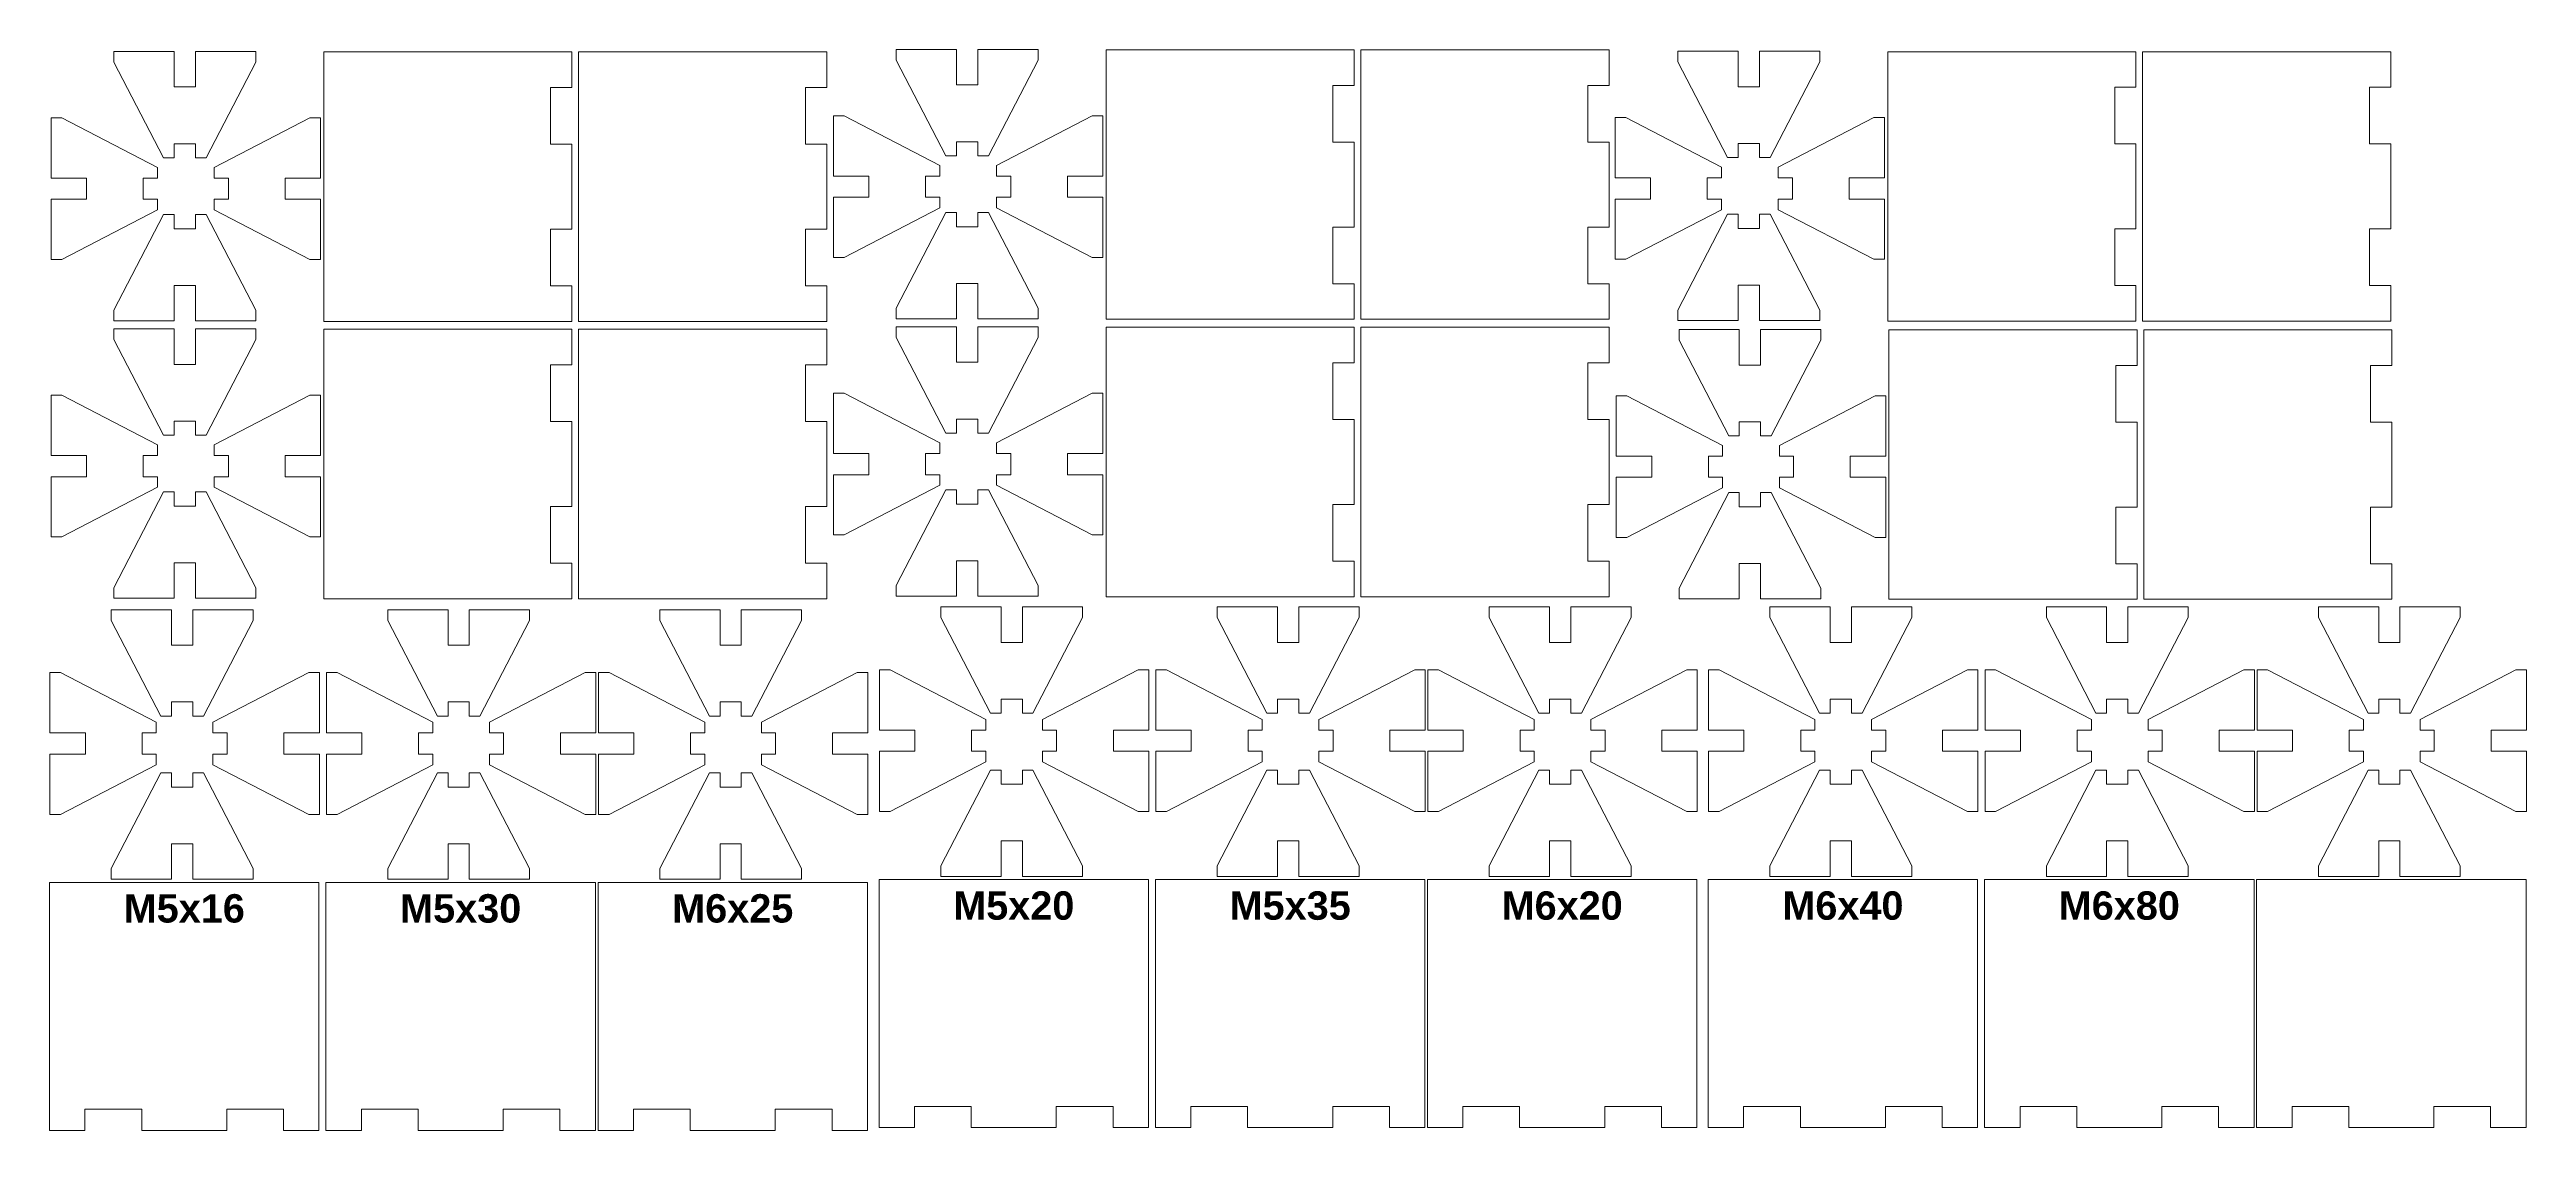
# Model space of a CAD drawing. Header units: millimetres. Extents: x 0 to 641, y 0 to 312.
# Drawn here: x 291.3 to 640.6, y 147.1 to 299.6 of the extents above; entities that cross this region are included whole.
import ezdxf

# ---------------------------------------------------------------- set-up
doc = ezdxf.new("R2010")
doc.units = ezdxf.units.MM
doc.layers.add('Symbols', color=2, linetype='Continuous', lineweight=100, true_color=0xffff00)
doc.layers.add('VISIBLE', color=7, linetype='Continuous', lineweight=5, true_color=0xffffff)
doc.styles.add('textstyle17', font='')
doc.styles.add('textstyle18', font='')
doc.styles.add('textstyle19', font='')
doc.styles.add('textstyle20', font='')
doc.styles.add('textstyle22', font='')
doc.styles.add('textstyle25', font='')
doc.styles.add('textstyle26', font='')
doc.styles.add('textstyle28', font='')
doc.styles.get('textstyle17').set_extended_font_data('Arial')
doc.styles.get('textstyle18').set_extended_font_data('Arial')
doc.styles.get('textstyle19').set_extended_font_data('Arial')
doc.styles.get('textstyle20').set_extended_font_data('Arial')
doc.styles.get('textstyle22').set_extended_font_data('Arial')
doc.styles.get('textstyle25').set_extended_font_data('Arial')
doc.styles.get('textstyle26').set_extended_font_data('Arial')
doc.styles.get('textstyle28').set_extended_font_data('Arial')

msp = doc.modelspace()

# ---------------------------------------------------------------- texts
at = {"layer": 'Symbols', "char_height": 1, "attachment_point": 2}
for s, insert, style in [('\\P\\fArial|b1|i0|c0|p0;\\H4;M5x16', (310.28, 182.08), 'textstyle17'), ('\\P\\fArial|b1|i0|c0|p0;\\H4;M5x30', (349.26, 182.08), 'textstyle18'), ('\\P\\fArial|b1|i0|c0|p0;\\H4;M6x25', (387.63, 182.08), 'textstyle19'), ('\\P\\fArial|b1|i0|c0|p0;\\H4;M5x20', (427.26, 182.48), 'textstyle20'), ('\\P\\fArial|b1|i0|c0|p0;\\H4;M5x35', (466.24, 182.48), 'textstyle22'), ('\\P\\fArial|b1|i0|c0|p0;\\H4;M6x20', (504.6, 182.48), 'textstyle25'), ('\\P\\fArial|b1|i0|c0|p0;\\H4;M6x40', (544.19, 182.48), 'textstyle26'), ('\\P\\fArial|b1|i0|c0|p0;\\H4;M6x80', (583.17, 182.48), 'textstyle28')]:
    msp.add_mtext(s, dxfattribs=dict(at, insert=insert, style=style))

# ---------------------------------------------------------------- linework, layer by layer
at = {"layer": 'VISIBLE'}
for p, q in [((308.86, 299.28), (300.36, 299.28)), ((308.86, 299.28), (300.36, 299.28)), ((300.36, 299.28), (300.36, 297.78)), ((300.36, 297.78), (307.36, 284.28)), ((308.86, 294.28), (308.86, 299.28)), ((320.36, 299.28), (311.86, 299.28)), ((320.36, 299.28), (311.86, 299.28)), ((311.86, 294.28), (311.86, 299.28)), ((320.36, 297.78), (313.36, 284.28)), ((320.36, 299.28), (320.36, 297.78)), ((329.95, 261.22), (329.95, 299.22)), ((364.95, 299.22), (329.95, 299.22)), ((364.95, 294.22), (364.95, 299.22)), ((365.89, 261.22), (365.89, 299.22)), ((400.89, 299.22), (365.89, 299.22)), ((400.89, 294.22), (400.89, 299.22)), ((419.19, 299.56), (410.69, 299.56)), ((419.19, 299.56), (410.69, 299.56)), ((410.69, 299.56), (410.69, 298.06)), ((410.69, 298.06), (417.69, 284.56)), ((419.19, 294.56), (419.19, 299.56)), ((430.69, 299.56), (422.19, 299.56)), ((430.69, 299.56), (422.19, 299.56)), ((422.19, 294.56), (422.19, 299.56)), ((430.69, 298.06), (423.69, 284.56)), ((430.69, 299.56), (430.69, 298.06)), ((440.28, 261.51), (440.28, 299.51)), ((475.28, 299.51), (440.28, 299.51)), ((475.28, 294.51), (475.28, 299.51)), ((476.22, 261.51), (476.22, 299.51)), ((511.22, 299.51), (476.22, 299.51)), ((511.22, 294.51), (511.22, 299.51)), ((529.43, 299.32), (520.93, 299.32)), ((529.43, 299.32), (520.93, 299.32)), ((520.93, 299.32), (520.93, 297.82)), ((520.93, 297.82), (527.93, 284.32)), ((529.43, 294.32), (529.43, 299.32)), ((540.93, 299.32), (532.43, 299.32)), ((540.93, 299.32), (532.43, 299.32)), ((532.43, 294.32), (532.43, 299.32)), ((540.93, 297.82), (533.93, 284.32)), ((540.93, 299.32), (540.93, 297.82)), ((550.52, 261.26), (550.52, 299.26)), ((585.52, 299.26), (550.52, 299.26)), ((585.52, 294.26), (585.52, 299.26)), ((586.46, 261.26), (586.46, 299.26)), ((621.46, 299.26), (586.46, 299.26)), ((621.46, 294.26), (621.46, 299.26)), ((310.36, 294.28), (308.86, 294.28)), ((310.36, 294.28), (311.86, 294.28)), ((364.95, 294.22), (361.95, 294.22)), ((361.95, 294.22), (361.95, 286.22)), ((400.89, 294.22), (397.89, 294.22)), ((397.89, 294.22), (397.89, 286.22)), ((420.69, 294.56), (419.19, 294.56)), ((420.69, 294.56), (422.19, 294.56)), ((475.28, 294.51), (472.28, 294.51)), ((472.28, 294.51), (472.28, 286.51)), ((511.22, 294.51), (508.22, 294.51)), ((508.22, 294.51), (508.22, 286.51)), ((530.93, 294.32), (529.43, 294.32)), ((530.93, 294.32), (532.43, 294.32)), ((585.52, 294.26), (582.52, 294.26)), ((582.52, 294.26), (582.52, 286.26)), ((621.46, 294.26), (618.46, 294.26)), ((618.46, 294.26), (618.46, 286.26)), ((291.5, 289.94), (291.5, 281.44)), ((291.5, 289.94), (291.5, 281.44)), ((291.5, 289.94), (293, 289.94)), ((293, 289.94), (306.5, 282.94)), ((328, 289.94), (314.5, 282.94)), ((329.5, 289.94), (328, 289.94)), ((329.5, 289.94), (329.5, 281.44)), ((401.83, 290.22), (401.83, 281.72)), ((401.83, 290.22), (401.83, 281.72)), ((401.83, 290.22), (403.33, 290.22)), ((403.33, 290.22), (416.83, 283.22)), ((438.33, 290.22), (424.83, 283.22)), ((439.83, 290.22), (438.33, 290.22)), ((439.83, 290.22), (439.83, 281.72)), ((512.07, 289.97), (512.07, 281.47)), ((512.07, 289.97), (512.07, 281.47)), ((512.07, 289.97), (513.57, 289.97)), ((513.57, 289.97), (527.07, 282.97)), ((548.57, 289.97), (535.07, 282.97)), ((550.07, 289.97), (548.57, 289.97)), ((550.07, 289.97), (550.07, 281.47)), ((419.19, 286.56), (419.19, 284.56)), ((420.69, 286.56), (419.19, 286.56)), ((420.69, 286.56), (422.19, 286.56)), ((422.19, 286.56), (422.19, 284.56)), ((472.28, 286.51), (475.28, 286.51)), ((475.28, 274.51), (475.28, 286.51)), ((508.22, 286.51), (511.22, 286.51)), ((511.22, 274.51), (511.22, 286.51)), ((308.86, 284.28), (307.36, 284.28)), ((308.86, 286.28), (308.86, 284.28)), ((310.36, 286.28), (308.86, 286.28)), ((310.36, 286.28), (311.86, 286.28)), ((311.86, 286.28), (311.86, 284.28)), ((311.86, 284.28), (313.36, 284.28)), ((361.95, 286.22), (364.95, 286.22)), ((364.95, 274.22), (364.95, 286.22)), ((397.89, 286.22), (400.89, 286.22)), ((400.89, 274.22), (400.89, 286.22)), ((416.83, 281.72), (416.83, 283.22)), ((419.19, 284.56), (417.69, 284.56)), ((422.19, 284.56), (423.69, 284.56)), ((424.83, 281.72), (424.83, 283.22)), ((527.07, 281.47), (527.07, 282.97)), ((529.43, 284.32), (527.93, 284.32)), ((529.43, 286.32), (529.43, 284.32)), ((530.93, 286.32), (529.43, 286.32)), ((530.93, 286.32), (532.43, 286.32)), ((532.43, 286.32), (532.43, 284.32)), ((532.43, 284.32), (533.93, 284.32)), ((535.07, 281.47), (535.07, 282.97)), ((582.52, 286.26), (585.52, 286.26)), ((585.52, 274.26), (585.52, 286.26)), ((618.46, 286.26), (621.46, 286.26)), ((621.46, 274.26), (621.46, 286.26)), ((296.5, 281.44), (291.5, 281.44)), ((296.5, 279.94), (296.5, 281.44)), ((296.5, 279.94), (296.5, 278.44)), ((304.5, 279.94), (304.5, 281.44)), ((304.5, 281.44), (306.5, 281.44)), ((304.5, 279.94), (304.5, 278.44)), ((306.5, 281.44), (306.5, 282.94)), ((314.5, 281.44), (314.5, 282.94)), ((316.5, 281.44), (314.5, 281.44)), ((316.5, 279.94), (316.5, 281.44)), ((316.5, 279.94), (316.5, 278.44)), ((324.5, 281.44), (329.5, 281.44)), ((324.5, 279.94), (324.5, 281.44)), ((324.5, 279.94), (324.5, 278.44)), ((406.83, 281.72), (401.83, 281.72)), ((406.83, 280.22), (406.83, 281.72)), ((406.83, 280.22), (406.83, 278.72)), ((414.83, 280.22), (414.83, 281.72)), ((414.83, 281.72), (416.83, 281.72)), ((414.83, 280.22), (414.83, 278.72)), ((426.83, 281.72), (424.83, 281.72)), ((426.83, 280.22), (426.83, 281.72)), ((426.83, 280.22), (426.83, 278.72)), ((434.83, 281.72), (439.83, 281.72)), ((434.83, 280.22), (434.83, 281.72)), ((434.83, 280.22), (434.83, 278.72)), ((517.07, 281.47), (512.07, 281.47)), ((517.07, 279.97), (517.07, 281.47)), ((517.07, 279.97), (517.07, 278.47)), ((525.07, 279.97), (525.07, 281.47)), ((525.07, 281.47), (527.07, 281.47)), ((525.07, 279.97), (525.07, 278.47)), ((537.07, 281.47), (535.07, 281.47)), ((537.07, 279.97), (537.07, 281.47)), ((537.07, 279.97), (537.07, 278.47)), ((545.07, 281.47), (550.07, 281.47)), ((545.07, 279.97), (545.07, 281.47)), ((545.07, 279.97), (545.07, 278.47)), ((291.5, 278.44), (291.5, 269.94)), ((296.5, 278.44), (291.5, 278.44)), ((291.5, 278.44), (291.5, 269.94)), ((293, 269.94), (306.5, 276.94)), ((300.36, 262.78), (307.36, 276.28)), ((304.5, 278.44), (306.5, 278.44)), ((306.5, 278.44), (306.5, 276.94)), ((308.86, 276.28), (307.36, 276.28)), ((308.86, 274.28), (308.86, 276.28)), ((311.86, 276.28), (313.36, 276.28)), ((311.86, 274.28), (311.86, 276.28)), ((320.36, 262.78), (313.36, 276.28)), ((314.5, 278.44), (314.5, 276.94)), ((316.5, 278.44), (314.5, 278.44)), ((328, 269.94), (314.5, 276.94)), ((324.5, 278.44), (329.5, 278.44)), ((329.5, 278.44), (329.5, 269.94)), ((401.83, 278.72), (401.83, 270.22)), ((406.83, 278.72), (401.83, 278.72)), ((401.83, 278.72), (401.83, 270.22)), ((403.33, 270.22), (416.83, 277.22)), ((410.69, 263.06), (417.69, 276.56)), ((414.83, 278.72), (416.83, 278.72)), ((416.83, 278.72), (416.83, 277.22)), ((419.19, 276.56), (417.69, 276.56)), ((419.19, 274.56), (419.19, 276.56)), ((422.19, 276.56), (423.69, 276.56)), ((422.19, 274.56), (422.19, 276.56)), ((430.69, 263.06), (423.69, 276.56)), ((424.83, 278.72), (424.83, 277.22)), ((426.83, 278.72), (424.83, 278.72)), ((438.33, 270.22), (424.83, 277.22)), ((434.83, 278.72), (439.83, 278.72)), ((439.83, 278.72), (439.83, 270.22)), ((512.07, 278.47), (512.07, 269.97)), ((517.07, 278.47), (512.07, 278.47)), ((512.07, 278.47), (512.07, 269.97)), ((513.57, 269.97), (527.07, 276.97)), ((520.93, 262.82), (527.93, 276.32)), ((525.07, 278.47), (527.07, 278.47)), ((527.07, 278.47), (527.07, 276.97)), ((529.43, 276.32), (527.93, 276.32)), ((529.43, 274.32), (529.43, 276.32)), ((532.43, 276.32), (533.93, 276.32)), ((532.43, 274.32), (532.43, 276.32)), ((540.93, 262.82), (533.93, 276.32)), ((535.07, 278.47), (535.07, 276.97)), ((537.07, 278.47), (535.07, 278.47)), ((548.57, 269.97), (535.07, 276.97)), ((545.07, 278.47), (550.07, 278.47)), ((550.07, 278.47), (550.07, 269.97)), ((310.36, 274.28), (308.86, 274.28)), ((310.36, 274.28), (311.86, 274.28)), ((364.95, 274.22), (361.95, 274.22)), ((361.95, 274.22), (361.95, 266.22)), ((400.89, 274.22), (397.89, 274.22)), ((397.89, 274.22), (397.89, 266.22)), ((420.69, 274.56), (419.19, 274.56)), ((420.69, 274.56), (422.19, 274.56)), ((475.28, 274.51), (472.28, 274.51)), ((472.28, 274.51), (472.28, 266.51)), ((511.22, 274.51), (508.22, 274.51)), ((508.22, 274.51), (508.22, 266.51)), ((530.93, 274.32), (529.43, 274.32)), ((530.93, 274.32), (532.43, 274.32)), ((585.52, 274.26), (582.52, 274.26)), ((582.52, 274.26), (582.52, 266.26)), ((621.46, 274.26), (618.46, 274.26)), ((618.46, 274.26), (618.46, 266.26)), ((291.5, 269.94), (293, 269.94)), ((329.5, 269.94), (328, 269.94)), ((401.83, 270.22), (403.33, 270.22)), ((439.83, 270.22), (438.33, 270.22)), ((512.07, 269.97), (513.57, 269.97)), ((550.07, 269.97), (548.57, 269.97)), ((310.36, 266.28), (308.86, 266.28)), ((308.86, 266.28), (308.86, 261.28)), ((310.36, 266.28), (311.86, 266.28)), ((311.86, 266.28), (311.86, 261.28)), ((361.95, 266.22), (364.95, 266.22)), ((364.95, 261.22), (364.95, 266.22)), ((397.89, 266.22), (400.89, 266.22)), ((400.89, 261.22), (400.89, 266.22)), ((420.69, 266.56), (419.19, 266.56)), ((419.19, 266.56), (419.19, 261.56)), ((420.69, 266.56), (422.19, 266.56)), ((422.19, 266.56), (422.19, 261.56)), ((472.28, 266.51), (475.28, 266.51)), ((475.28, 261.51), (475.28, 266.51)), ((508.22, 266.51), (511.22, 266.51)), ((511.22, 261.51), (511.22, 266.51)), ((530.93, 266.32), (529.43, 266.32)), ((529.43, 266.32), (529.43, 261.32)), ((530.93, 266.32), (532.43, 266.32)), ((532.43, 266.32), (532.43, 261.32)), ((582.52, 266.26), (585.52, 266.26)), ((585.52, 261.26), (585.52, 266.26)), ((618.46, 266.26), (621.46, 266.26)), ((621.46, 261.26), (621.46, 266.26)), ((300.36, 261.28), (300.36, 262.78)), ((320.36, 261.28), (320.36, 262.78)), ((410.69, 261.56), (410.69, 263.06)), ((430.69, 261.56), (430.69, 263.06)), ((520.93, 261.32), (520.93, 262.82)), ((540.93, 261.32), (540.93, 262.82)), ((308.86, 261.28), (300.36, 261.28)), ((308.86, 260.15), (300.36, 260.15)), ((308.86, 260.15), (300.36, 260.15)), ((300.36, 260.15), (300.36, 258.65)), ((300.36, 258.65), (307.36, 245.15)), ((308.86, 255.15), (308.86, 260.15)), ((320.36, 261.28), (311.86, 261.28)), ((320.36, 260.15), (311.86, 260.15)), ((320.36, 260.15), (311.86, 260.15)), ((311.86, 255.15), (311.86, 260.15)), ((320.36, 258.65), (313.36, 245.15)), ((320.36, 260.15), (320.36, 258.65)), ((364.95, 261.22), (329.95, 261.22)), ((329.95, 222.1), (329.95, 260.1)), ((364.95, 260.1), (329.95, 260.1)), ((364.95, 255.1), (364.95, 260.1)), ((400.89, 261.22), (365.89, 261.22)), ((365.89, 222.1), (365.89, 260.1)), ((400.89, 260.1), (365.89, 260.1)), ((400.89, 255.1), (400.89, 260.1)), ((419.19, 261.56), (410.69, 261.56)), ((419.19, 260.44), (410.69, 260.44)), ((419.19, 260.44), (410.69, 260.44)), ((410.69, 260.44), (410.69, 258.94)), ((410.69, 258.94), (417.69, 245.44)), ((419.19, 255.44), (419.19, 260.44)), ((430.69, 261.56), (422.19, 261.56)), ((430.69, 260.44), (422.19, 260.44)), ((430.69, 260.44), (422.19, 260.44)), ((422.19, 255.44), (422.19, 260.44)), ((430.69, 258.94), (423.69, 245.44)), ((430.69, 260.44), (430.69, 258.94)), ((475.28, 261.51), (440.28, 261.51)), ((440.28, 222.38), (440.28, 260.38)), ((475.28, 260.38), (440.28, 260.38)), ((475.28, 255.38), (475.28, 260.38)), ((511.22, 261.51), (476.22, 261.51)), ((476.22, 222.38), (476.22, 260.38)), ((511.22, 260.38), (476.22, 260.38)), ((511.22, 255.38), (511.22, 260.38)), ((529.43, 261.32), (520.93, 261.32)), ((529.58, 260.06), (521.08, 260.06)), ((529.58, 260.06), (521.08, 260.06)), ((521.08, 260.06), (521.08, 258.56)), ((521.08, 258.56), (528.08, 245.06)), ((529.58, 255.06), (529.58, 260.06)), ((540.93, 261.32), (532.43, 261.32)), ((541.08, 260.06), (532.58, 260.06)), ((541.08, 260.06), (532.58, 260.06)), ((532.58, 255.06), (532.58, 260.06)), ((541.08, 258.56), (534.08, 245.06)), ((541.08, 260.06), (541.08, 258.56)), ((585.52, 261.26), (550.52, 261.26)), ((550.67, 222.01), (550.67, 260.01)), ((585.67, 260.01), (550.67, 260.01)), ((585.67, 255.01), (585.67, 260.01)), ((621.46, 261.26), (586.46, 261.26)), ((586.61, 222.01), (586.61, 260.01)), ((621.61, 260.01), (586.61, 260.01)), ((621.61, 255.01), (621.61, 260.01)), ((310.36, 255.15), (308.86, 255.15)), ((310.36, 255.15), (311.86, 255.15)), ((364.95, 255.1), (361.95, 255.1)), ((361.95, 255.1), (361.95, 247.1)), ((400.89, 255.1), (397.89, 255.1)), ((397.89, 255.1), (397.89, 247.1)), ((420.69, 255.44), (419.19, 255.44)), ((420.69, 255.44), (422.19, 255.44)), ((475.28, 255.38), (472.28, 255.38)), ((472.28, 255.38), (472.28, 247.38)), ((511.22, 255.38), (508.22, 255.38)), ((508.22, 255.38), (508.22, 247.38)), ((531.08, 255.06), (529.58, 255.06)), ((531.08, 255.06), (532.58, 255.06)), ((585.67, 255.01), (582.67, 255.01)), ((582.67, 255.01), (582.67, 247.01)), ((621.61, 255.01), (618.61, 255.01)), ((618.61, 255.01), (618.61, 247.01)), ((291.5, 250.81), (291.5, 242.31)), ((291.5, 250.81), (291.5, 242.31)), ((291.5, 250.81), (293, 250.81)), ((293, 250.81), (306.5, 243.81)), ((328, 250.81), (314.5, 243.81)), ((329.5, 250.81), (328, 250.81)), ((329.5, 250.81), (329.5, 242.31)), ((401.83, 251.09), (401.83, 242.59)), ((401.83, 251.09), (401.83, 242.59)), ((401.83, 251.09), (403.33, 251.09)), ((403.33, 251.09), (416.83, 244.09)), ((438.33, 251.09), (424.83, 244.09)), ((439.83, 251.09), (438.33, 251.09)), ((439.83, 251.09), (439.83, 242.59)), ((512.23, 250.72), (512.23, 242.22)), ((512.23, 250.72), (512.23, 242.22)), ((512.23, 250.72), (513.73, 250.72)), ((513.73, 250.72), (527.23, 243.72)), ((548.73, 250.72), (535.23, 243.72)), ((550.23, 250.72), (548.73, 250.72)), ((550.23, 250.72), (550.23, 242.22)), ((308.86, 245.15), (307.36, 245.15)), ((308.86, 247.15), (308.86, 245.15)), ((310.36, 247.15), (308.86, 247.15)), ((310.36, 247.15), (311.86, 247.15)), ((311.86, 247.15), (311.86, 245.15)), ((311.86, 245.15), (313.36, 245.15)), ((361.95, 247.1), (364.95, 247.1)), ((364.95, 235.1), (364.95, 247.1)), ((397.89, 247.1), (400.89, 247.1)), ((400.89, 235.1), (400.89, 247.1)), ((419.19, 245.44), (417.69, 245.44)), ((419.19, 247.44), (419.19, 245.44)), ((420.69, 247.44), (419.19, 247.44)), ((420.69, 247.44), (422.19, 247.44)), ((422.19, 247.44), (422.19, 245.44)), ((422.19, 245.44), (423.69, 245.44)), ((472.28, 247.38), (475.28, 247.38)), ((475.28, 235.38), (475.28, 247.38)), ((508.22, 247.38), (511.22, 247.38)), ((511.22, 235.38), (511.22, 247.38)), ((529.58, 245.06), (528.08, 245.06)), ((529.58, 247.06), (529.58, 245.06)), ((531.08, 247.06), (529.58, 247.06)), ((531.08, 247.06), (532.58, 247.06)), ((532.58, 247.06), (532.58, 245.06)), ((532.58, 245.06), (534.08, 245.06)), ((582.67, 247.01), (585.67, 247.01)), ((585.67, 235.01), (585.67, 247.01)), ((618.61, 247.01), (621.61, 247.01)), ((621.61, 235.01), (621.61, 247.01)), ((296.5, 242.31), (291.5, 242.31)), ((296.5, 240.81), (296.5, 242.31)), ((304.5, 240.81), (304.5, 242.31)), ((304.5, 242.31), (306.5, 242.31)), ((306.5, 242.31), (306.5, 243.81)), ((314.5, 242.31), (314.5, 243.81)), ((316.5, 242.31), (314.5, 242.31)), ((316.5, 240.81), (316.5, 242.31)), ((324.5, 242.31), (329.5, 242.31)), ((324.5, 240.81), (324.5, 242.31)), ((406.83, 242.59), (401.83, 242.59)), ((406.83, 241.09), (406.83, 242.59)), ((406.83, 241.09), (406.83, 239.59)), ((414.83, 241.09), (414.83, 242.59)), ((414.83, 242.59), (416.83, 242.59)), ((414.83, 241.09), (414.83, 239.59)), ((416.83, 242.59), (416.83, 244.09)), ((424.83, 242.59), (424.83, 244.09)), ((426.83, 242.59), (424.83, 242.59)), ((426.83, 241.09), (426.83, 242.59)), ((426.83, 241.09), (426.83, 239.59)), ((434.83, 242.59), (439.83, 242.59)), ((434.83, 241.09), (434.83, 242.59)), ((434.83, 241.09), (434.83, 239.59)), ((517.23, 242.22), (512.23, 242.22)), ((517.23, 240.72), (517.23, 242.22)), ((525.23, 240.72), (525.23, 242.22)), ((525.23, 242.22), (527.23, 242.22)), ((527.23, 242.22), (527.23, 243.72)), ((535.23, 242.22), (535.23, 243.72)), ((537.23, 242.22), (535.23, 242.22)), ((537.23, 240.72), (537.23, 242.22)), ((545.23, 242.22), (550.23, 242.22)), ((545.23, 240.72), (545.23, 242.22)), ((291.5, 239.31), (291.5, 230.81)), ((296.5, 239.31), (291.5, 239.31)), ((291.5, 239.31), (291.5, 230.81)), ((293, 230.81), (306.5, 237.81)), ((296.5, 240.81), (296.5, 239.31)), ((304.5, 240.81), (304.5, 239.31)), ((304.5, 239.31), (306.5, 239.31)), ((306.5, 239.31), (306.5, 237.81)), ((314.5, 239.31), (314.5, 237.81)), ((316.5, 239.31), (314.5, 239.31)), ((328, 230.81), (314.5, 237.81)), ((316.5, 240.81), (316.5, 239.31)), ((324.5, 240.81), (324.5, 239.31)), ((324.5, 239.31), (329.5, 239.31)), ((329.5, 239.31), (329.5, 230.81)), ((401.83, 239.59), (401.83, 231.09)), ((406.83, 239.59), (401.83, 239.59)), ((401.83, 239.59), (401.83, 231.09)), ((403.33, 231.09), (416.83, 238.09)), ((414.83, 239.59), (416.83, 239.59)), ((416.83, 239.59), (416.83, 238.09)), ((424.83, 239.59), (424.83, 238.09)), ((426.83, 239.59), (424.83, 239.59)), ((438.33, 231.09), (424.83, 238.09)), ((434.83, 239.59), (439.83, 239.59)), ((439.83, 239.59), (439.83, 231.09)), ((512.23, 239.22), (512.23, 230.72)), ((517.23, 239.22), (512.23, 239.22)), ((512.23, 239.22), (512.23, 230.72)), ((513.73, 230.72), (527.23, 237.72)), ((517.23, 240.72), (517.23, 239.22)), ((525.23, 240.72), (525.23, 239.22)), ((525.23, 239.22), (527.23, 239.22)), ((527.23, 239.22), (527.23, 237.72)), ((535.23, 239.22), (535.23, 237.72)), ((537.23, 239.22), (535.23, 239.22)), ((548.73, 230.72), (535.23, 237.72)), ((537.23, 240.72), (537.23, 239.22)), ((545.23, 240.72), (545.23, 239.22)), ((545.23, 239.22), (550.23, 239.22)), ((550.23, 239.22), (550.23, 230.72)), ((300.36, 223.65), (307.36, 237.15)), ((308.86, 237.15), (307.36, 237.15)), ((308.86, 235.15), (308.86, 237.15)), ((310.36, 235.15), (308.86, 235.15)), ((310.36, 235.15), (311.86, 235.15)), ((311.86, 237.15), (313.36, 237.15)), ((311.86, 235.15), (311.86, 237.15)), ((320.36, 223.65), (313.36, 237.15)), ((364.95, 235.1), (361.95, 235.1)), ((361.95, 235.1), (361.95, 227.1)), ((400.89, 235.1), (397.89, 235.1)), ((397.89, 235.1), (397.89, 227.1)), ((410.69, 223.94), (417.69, 237.44)), ((419.19, 237.44), (417.69, 237.44)), ((419.19, 235.44), (419.19, 237.44)), ((420.69, 235.44), (419.19, 235.44)), ((420.69, 235.44), (422.19, 235.44)), ((422.19, 237.44), (423.69, 237.44)), ((422.19, 235.44), (422.19, 237.44)), ((430.69, 223.94), (423.69, 237.44)), ((475.28, 235.38), (472.28, 235.38)), ((472.28, 235.38), (472.28, 227.38)), ((511.22, 235.38), (508.22, 235.38)), ((508.22, 235.38), (508.22, 227.38)), ((521.08, 223.56), (528.08, 237.06)), ((529.58, 237.06), (528.08, 237.06)), ((529.58, 235.06), (529.58, 237.06)), ((531.08, 235.06), (529.58, 235.06)), ((531.08, 235.06), (532.58, 235.06)), ((532.58, 237.06), (534.08, 237.06)), ((532.58, 235.06), (532.58, 237.06)), ((541.08, 223.56), (534.08, 237.06)), ((585.67, 235.01), (582.67, 235.01)), ((582.67, 235.01), (582.67, 227.01)), ((621.61, 235.01), (618.61, 235.01)), ((618.61, 235.01), (618.61, 227.01)), ((291.5, 230.81), (293, 230.81)), ((329.5, 230.81), (328, 230.81)), ((401.83, 231.09), (403.33, 231.09)), ((439.83, 231.09), (438.33, 231.09)), ((512.23, 230.72), (513.73, 230.72)), ((550.23, 230.72), (548.73, 230.72)), ((310.36, 227.15), (308.86, 227.15)), ((308.86, 227.15), (308.86, 222.15)), ((310.36, 227.15), (311.86, 227.15)), ((311.86, 227.15), (311.86, 222.15)), ((361.95, 227.1), (364.95, 227.1)), ((364.95, 222.1), (364.95, 227.1)), ((397.89, 227.1), (400.89, 227.1)), ((400.89, 222.1), (400.89, 227.1)), ((420.69, 227.44), (419.19, 227.44)), ((419.19, 227.44), (419.19, 222.44)), ((420.69, 227.44), (422.19, 227.44)), ((422.19, 227.44), (422.19, 222.44)), ((472.28, 227.38), (475.28, 227.38)), ((475.28, 222.38), (475.28, 227.38)), ((508.22, 227.38), (511.22, 227.38)), ((511.22, 222.38), (511.22, 227.38)), ((531.08, 227.06), (529.58, 227.06)), ((529.58, 227.06), (529.58, 222.06)), ((531.08, 227.06), (532.58, 227.06)), ((532.58, 227.06), (532.58, 222.06)), ((300.36, 222.15), (300.36, 223.65)), ((320.36, 222.15), (320.36, 223.65)), ((410.69, 222.44), (410.69, 223.94)), ((430.69, 222.44), (430.69, 223.94)), ((521.08, 222.06), (521.08, 223.56)), ((541.08, 222.06), (541.08, 223.56)), ((582.67, 227.01), (585.67, 227.01)), ((585.67, 222.01), (585.67, 227.01)), ((618.61, 227.01), (621.61, 227.01)), ((621.61, 222.01), (621.61, 227.01)), ((308.49, 220.53), (299.99, 220.53)), ((308.49, 220.53), (299.99, 220.53)), ((299.99, 220.53), (299.99, 219.03)), ((308.86, 222.15), (300.36, 222.15)), ((308.49, 215.53), (308.49, 220.53)), ((319.99, 220.53), (311.49, 220.53)), ((319.99, 220.53), (311.49, 220.53)), ((311.49, 215.53), (311.49, 220.53)), ((320.36, 222.15), (311.86, 222.15)), ((319.99, 220.53), (319.99, 219.03)), ((364.95, 222.1), (329.95, 222.1)), ((347.48, 220.53), (338.98, 220.53)), ((347.48, 220.53), (338.98, 220.53)), ((338.98, 220.53), (338.98, 219.03)), ((347.48, 215.53), (347.48, 220.53)), ((358.98, 220.53), (350.48, 220.53)), ((358.98, 220.53), (350.48, 220.53)), ((350.48, 215.53), (350.48, 220.53)), ((358.98, 220.53), (358.98, 219.03)), ((400.89, 222.1), (365.89, 222.1)), ((385.84, 220.53), (377.34, 220.53)), ((385.84, 220.53), (377.34, 220.53)), ((377.34, 220.53), (377.34, 219.03)), ((385.84, 215.53), (385.84, 220.53)), ((397.34, 220.53), (388.84, 220.53)), ((397.34, 220.53), (388.84, 220.53)), ((388.84, 215.53), (388.84, 220.53)), ((397.34, 220.53), (397.34, 219.03)), ((419.19, 222.44), (410.69, 222.44)), ((425.47, 220.93), (416.97, 220.93)), ((425.47, 220.93), (416.97, 220.93)), ((416.97, 220.93), (416.97, 219.43)), ((430.69, 222.44), (422.19, 222.44)), ((425.47, 215.93), (425.47, 220.93)), ((436.97, 220.93), (428.47, 220.93)), ((436.97, 220.93), (428.47, 220.93)), ((428.47, 215.93), (428.47, 220.93)), ((436.97, 220.93), (436.97, 219.43)), ((475.28, 222.38), (440.28, 222.38)), ((464.45, 220.93), (455.95, 220.93)), ((464.45, 220.93), (455.95, 220.93)), ((455.95, 220.93), (455.95, 219.43)), ((464.45, 215.93), (464.45, 220.93)), ((475.95, 220.93), (467.45, 220.93)), ((475.95, 220.93), (467.45, 220.93)), ((467.45, 215.93), (467.45, 220.93)), ((475.95, 220.93), (475.95, 219.43)), ((511.22, 222.38), (476.22, 222.38)), ((502.82, 220.93), (494.32, 220.93)), ((502.82, 220.93), (494.32, 220.93)), ((494.32, 220.93), (494.32, 219.43)), ((502.82, 215.93), (502.82, 220.93)), ((514.32, 220.93), (505.82, 220.93)), ((514.32, 220.93), (505.82, 220.93)), ((505.82, 215.93), (505.82, 220.93)), ((514.32, 220.93), (514.32, 219.43)), ((529.58, 222.06), (521.08, 222.06)), ((541.08, 222.06), (532.58, 222.06)), ((542.4, 220.93), (533.9, 220.93)), ((542.4, 220.93), (533.9, 220.93)), ((533.9, 220.93), (533.9, 219.43)), ((542.4, 215.93), (542.4, 220.93)), ((553.9, 220.93), (545.4, 220.93)), ((553.9, 220.93), (545.4, 220.93)), ((545.4, 215.93), (545.4, 220.93)), ((585.67, 222.01), (550.67, 222.01)), ((553.9, 220.93), (553.9, 219.43)), ((581.38, 220.93), (572.88, 220.93)), ((581.38, 220.93), (572.88, 220.93)), ((572.88, 220.93), (572.88, 219.43)), ((581.38, 215.93), (581.38, 220.93)), ((592.88, 220.93), (584.38, 220.93)), ((592.88, 220.93), (584.38, 220.93)), ((584.38, 215.93), (584.38, 220.93)), ((621.61, 222.01), (586.61, 222.01)), ((592.88, 220.93), (592.88, 219.43)), ((619.75, 220.93), (611.25, 220.93)), ((619.75, 220.93), (611.25, 220.93)), ((611.25, 220.93), (611.25, 219.43)), ((619.75, 215.93), (619.75, 220.93)), ((631.25, 220.93), (622.75, 220.93)), ((631.25, 220.93), (622.75, 220.93)), ((622.75, 215.93), (622.75, 220.93)), ((631.25, 220.93), (631.25, 219.43)), ((299.99, 219.03), (306.99, 205.53)), ((319.99, 219.03), (312.99, 205.53)), ((338.98, 219.03), (345.98, 205.53)), ((358.98, 219.03), (351.98, 205.53)), ((377.34, 219.03), (384.34, 205.53)), ((397.34, 219.03), (390.34, 205.53)), ((416.97, 219.43), (423.97, 205.93)), ((436.97, 219.43), (429.97, 205.93)), ((455.95, 219.43), (462.95, 205.93)), ((475.95, 219.43), (468.95, 205.93)), ((494.32, 219.43), (501.32, 205.93)), ((514.32, 219.43), (507.32, 205.93)), ((533.9, 219.43), (540.9, 205.93)), ((553.9, 219.43), (546.9, 205.93)), ((572.88, 219.43), (579.88, 205.93)), ((592.88, 219.43), (585.88, 205.93)), ((611.25, 219.43), (618.25, 205.93)), ((631.25, 219.43), (624.25, 205.93)), ((309.99, 215.53), (308.49, 215.53)), ((309.99, 215.53), (311.49, 215.53)), ((348.98, 215.53), (347.48, 215.53)), ((348.98, 215.53), (350.48, 215.53)), ((387.34, 215.53), (385.84, 215.53)), ((387.34, 215.53), (388.84, 215.53)), ((426.97, 215.93), (425.47, 215.93)), ((426.97, 215.93), (428.47, 215.93)), ((465.95, 215.93), (464.45, 215.93)), ((465.95, 215.93), (467.45, 215.93)), ((504.32, 215.93), (502.82, 215.93)), ((504.32, 215.93), (505.82, 215.93)), ((543.9, 215.93), (542.4, 215.93)), ((543.9, 215.93), (545.4, 215.93)), ((582.88, 215.93), (581.38, 215.93)), ((582.88, 215.93), (584.38, 215.93)), ((621.25, 215.93), (619.75, 215.93)), ((621.25, 215.93), (622.75, 215.93)), ((291.33, 203.17), (291.33, 211.67)), ((291.33, 211.67), (292.83, 211.67)), ((292.83, 211.67), (306.33, 204.67)), ((327.83, 211.67), (314.33, 204.67)), ((329.33, 211.67), (327.83, 211.67)), ((329.33, 203.17), (329.33, 211.67)), ((329.33, 203.17), (329.33, 211.67)), ((330.32, 203.17), (330.32, 211.67)), ((330.32, 211.67), (331.82, 211.67)), ((331.82, 211.67), (345.32, 204.67)), ((366.82, 211.67), (353.32, 204.67)), ((368.32, 211.67), (366.82, 211.67)), ((368.32, 203.17), (368.32, 211.67)), ((368.32, 203.17), (368.32, 211.67)), ((368.68, 203.17), (368.68, 211.67)), ((368.68, 211.67), (370.18, 211.67)), ((370.18, 211.67), (383.68, 204.67)), ((405.18, 211.67), (391.68, 204.67)), ((406.68, 211.67), (405.18, 211.67)), ((406.68, 203.17), (406.68, 211.67)), ((406.68, 203.17), (406.68, 211.67)), ((408.31, 203.57), (408.31, 212.07)), ((408.31, 212.07), (409.81, 212.07)), ((409.81, 212.07), (423.31, 205.07)), ((444.81, 212.07), (431.31, 205.07)), ((446.31, 212.07), (444.81, 212.07)), ((446.31, 203.57), (446.31, 212.07)), ((446.31, 203.57), (446.31, 212.07)), ((447.3, 203.57), (447.3, 212.07)), ((447.3, 212.07), (448.8, 212.07)), ((448.8, 212.07), (462.3, 205.07)), ((483.8, 212.07), (470.3, 205.07)), ((485.3, 212.07), (483.8, 212.07)), ((485.3, 203.57), (485.3, 212.07)), ((485.3, 203.57), (485.3, 212.07)), ((485.66, 203.57), (485.66, 212.07)), ((485.66, 212.07), (487.16, 212.07)), ((487.16, 212.07), (500.66, 205.07)), ((522.16, 212.07), (508.66, 205.07)), ((523.66, 212.07), (522.16, 212.07)), ((523.66, 203.57), (523.66, 212.07)), ((523.66, 203.57), (523.66, 212.07)), ((525.24, 203.57), (525.24, 212.07)), ((525.24, 212.07), (526.74, 212.07)), ((526.74, 212.07), (540.24, 205.07)), ((561.74, 212.07), (548.24, 205.07)), ((563.24, 212.07), (561.74, 212.07)), ((563.24, 203.57), (563.24, 212.07)), ((563.24, 203.57), (563.24, 212.07)), ((564.23, 203.57), (564.23, 212.07)), ((564.23, 212.07), (565.73, 212.07)), ((565.73, 212.07), (579.23, 205.07)), ((600.73, 212.07), (587.23, 205.07)), ((602.23, 212.07), (600.73, 212.07)), ((602.23, 203.57), (602.23, 212.07)), ((602.23, 203.57), (602.23, 212.07)), ((602.59, 203.57), (602.59, 212.07)), ((602.59, 212.07), (604.09, 212.07)), ((604.09, 212.07), (617.59, 205.07)), ((639.09, 212.07), (625.59, 205.07)), ((640.59, 212.07), (639.09, 212.07)), ((640.59, 203.57), (640.59, 212.07)), ((640.59, 203.57), (640.59, 212.07)), ((308.49, 207.53), (308.49, 205.53)), ((309.99, 207.53), (308.49, 207.53)), ((309.99, 207.53), (311.49, 207.53)), ((311.49, 207.53), (311.49, 205.53)), ((347.48, 207.53), (347.48, 205.53)), ((348.98, 207.53), (347.48, 207.53)), ((348.98, 207.53), (350.48, 207.53)), ((350.48, 207.53), (350.48, 205.53)), ((385.84, 207.53), (385.84, 205.53)), ((387.34, 207.53), (385.84, 207.53)), ((387.34, 207.53), (388.84, 207.53)), ((388.84, 207.53), (388.84, 205.53)), ((425.47, 207.93), (425.47, 205.93)), ((426.97, 207.93), (425.47, 207.93)), ((426.97, 207.93), (428.47, 207.93)), ((428.47, 207.93), (428.47, 205.93)), ((464.45, 207.93), (464.45, 205.93)), ((465.95, 207.93), (464.45, 207.93)), ((465.95, 207.93), (467.45, 207.93)), ((467.45, 207.93), (467.45, 205.93)), ((502.82, 207.93), (502.82, 205.93)), ((504.32, 207.93), (502.82, 207.93)), ((504.32, 207.93), (505.82, 207.93)), ((505.82, 207.93), (505.82, 205.93)), ((542.4, 207.93), (542.4, 205.93)), ((543.9, 207.93), (542.4, 207.93)), ((543.9, 207.93), (545.4, 207.93)), ((545.4, 207.93), (545.4, 205.93)), ((581.38, 207.93), (581.38, 205.93)), ((582.88, 207.93), (581.38, 207.93)), ((582.88, 207.93), (584.38, 207.93)), ((584.38, 207.93), (584.38, 205.93)), ((619.75, 207.93), (619.75, 205.93)), ((621.25, 207.93), (619.75, 207.93)), ((621.25, 207.93), (622.75, 207.93)), ((622.75, 207.93), (622.75, 205.93)), ((296.33, 203.17), (291.33, 203.17)), ((296.33, 201.67), (296.33, 203.17)), ((304.33, 201.67), (304.33, 203.17)), ((304.33, 203.17), (306.33, 203.17)), ((306.33, 203.17), (306.33, 204.67)), ((308.49, 205.53), (306.99, 205.53)), ((311.49, 205.53), (312.99, 205.53)), ((314.33, 203.17), (314.33, 204.67)), ((316.33, 203.17), (314.33, 203.17)), ((316.33, 201.67), (316.33, 203.17)), ((324.33, 201.67), (324.33, 203.17)), ((324.33, 203.17), (329.33, 203.17)), ((335.32, 203.17), (330.32, 203.17)), ((335.32, 201.67), (335.32, 203.17)), ((343.32, 201.67), (343.32, 203.17)), ((343.32, 203.17), (345.32, 203.17)), ((345.32, 203.17), (345.32, 204.67)), ((347.48, 205.53), (345.98, 205.53)), ((350.48, 205.53), (351.98, 205.53)), ((353.32, 203.17), (353.32, 204.67)), ((355.32, 203.17), (353.32, 203.17)), ((355.32, 201.67), (355.32, 203.17)), ((363.32, 201.67), (363.32, 203.17)), ((363.32, 203.17), (368.32, 203.17)), ((373.68, 203.17), (368.68, 203.17)), ((373.68, 201.67), (373.68, 203.17)), ((381.68, 201.67), (381.68, 203.17)), ((381.68, 203.17), (383.68, 203.17)), ((383.68, 203.17), (383.68, 204.67)), ((385.84, 205.53), (384.34, 205.53)), ((388.84, 205.53), (390.34, 205.53)), ((391.68, 203.17), (391.68, 204.67)), ((393.68, 203.17), (391.68, 203.17)), ((393.68, 201.67), (393.68, 203.17)), ((401.68, 201.67), (401.68, 203.17)), ((401.68, 203.17), (406.68, 203.17)), ((413.31, 203.57), (408.31, 203.57)), ((413.31, 202.07), (413.31, 203.57)), ((421.31, 202.07), (421.31, 203.57)), ((421.31, 203.57), (423.31, 203.57)), ((423.31, 203.57), (423.31, 205.07)), ((425.47, 205.93), (423.97, 205.93)), ((428.47, 205.93), (429.97, 205.93)), ((431.31, 203.57), (431.31, 205.07)), ((433.31, 203.57), (431.31, 203.57)), ((433.31, 202.07), (433.31, 203.57)), ((441.31, 202.07), (441.31, 203.57)), ((441.31, 203.57), (446.31, 203.57)), ((452.3, 203.57), (447.3, 203.57)), ((452.3, 202.07), (452.3, 203.57)), ((460.3, 202.07), (460.3, 203.57)), ((460.3, 203.57), (462.3, 203.57)), ((462.3, 203.57), (462.3, 205.07)), ((464.45, 205.93), (462.95, 205.93)), ((467.45, 205.93), (468.95, 205.93)), ((470.3, 203.57), (470.3, 205.07)), ((472.3, 203.57), (470.3, 203.57)), ((472.3, 202.07), (472.3, 203.57)), ((480.3, 202.07), (480.3, 203.57)), ((480.3, 203.57), (485.3, 203.57)), ((490.66, 203.57), (485.66, 203.57)), ((490.66, 202.07), (490.66, 203.57)), ((498.66, 202.07), (498.66, 203.57)), ((498.66, 203.57), (500.66, 203.57)), ((500.66, 203.57), (500.66, 205.07)), ((502.82, 205.93), (501.32, 205.93)), ((505.82, 205.93), (507.32, 205.93)), ((508.66, 203.57), (508.66, 205.07)), ((510.66, 203.57), (508.66, 203.57)), ((510.66, 202.07), (510.66, 203.57)), ((518.66, 202.07), (518.66, 203.57)), ((518.66, 203.57), (523.66, 203.57)), ((530.24, 203.57), (525.24, 203.57)), ((530.24, 202.07), (530.24, 203.57)), ((538.24, 202.07), (538.24, 203.57)), ((538.24, 203.57), (540.24, 203.57)), ((540.24, 203.57), (540.24, 205.07)), ((542.4, 205.93), (540.9, 205.93)), ((545.4, 205.93), (546.9, 205.93)), ((548.24, 203.57), (548.24, 205.07)), ((550.24, 203.57), (548.24, 203.57)), ((550.24, 202.07), (550.24, 203.57)), ((558.24, 202.07), (558.24, 203.57)), ((558.24, 203.57), (563.24, 203.57)), ((569.23, 203.57), (564.23, 203.57)), ((569.23, 202.07), (569.23, 203.57)), ((577.23, 202.07), (577.23, 203.57)), ((577.23, 203.57), (579.23, 203.57)), ((579.23, 203.57), (579.23, 205.07)), ((581.38, 205.93), (579.88, 205.93)), ((584.38, 205.93), (585.88, 205.93)), ((587.23, 203.57), (587.23, 205.07)), ((589.23, 203.57), (587.23, 203.57)), ((589.23, 202.07), (589.23, 203.57)), ((597.23, 202.07), (597.23, 203.57)), ((597.23, 203.57), (602.23, 203.57)), ((607.59, 203.57), (602.59, 203.57)), ((607.59, 202.07), (607.59, 203.57)), ((615.59, 202.07), (615.59, 203.57)), ((615.59, 203.57), (617.59, 203.57)), ((617.59, 203.57), (617.59, 205.07)), ((619.75, 205.93), (618.25, 205.93)), ((622.75, 205.93), (624.25, 205.93)), ((625.59, 203.57), (625.59, 205.07)), ((627.59, 203.57), (625.59, 203.57)), ((627.59, 202.07), (627.59, 203.57)), ((635.59, 202.07), (635.59, 203.57)), ((635.59, 203.57), (640.59, 203.57)), ((296.33, 200.17), (291.33, 200.17)), ((291.33, 191.67), (291.33, 200.17)), ((296.33, 201.67), (296.33, 200.17)), ((304.33, 201.67), (304.33, 200.17)), ((304.33, 200.17), (306.33, 200.17)), ((306.33, 200.17), (306.33, 198.67)), ((316.33, 200.17), (314.33, 200.17)), ((314.33, 200.17), (314.33, 198.67)), ((316.33, 201.67), (316.33, 200.17)), ((324.33, 201.67), (324.33, 200.17)), ((324.33, 200.17), (329.33, 200.17)), ((329.33, 191.67), (329.33, 200.17)), ((329.33, 191.67), (329.33, 200.17)), ((335.32, 200.17), (330.32, 200.17)), ((330.32, 191.67), (330.32, 200.17)), ((335.32, 201.67), (335.32, 200.17)), ((343.32, 201.67), (343.32, 200.17)), ((343.32, 200.17), (345.32, 200.17)), ((345.32, 200.17), (345.32, 198.67)), ((355.32, 200.17), (353.32, 200.17)), ((353.32, 200.17), (353.32, 198.67)), ((355.32, 201.67), (355.32, 200.17)), ((363.32, 201.67), (363.32, 200.17)), ((363.32, 200.17), (368.32, 200.17)), ((368.32, 191.67), (368.32, 200.17)), ((368.32, 191.67), (368.32, 200.17)), ((373.68, 200.17), (368.68, 200.17)), ((368.68, 191.67), (368.68, 200.17)), ((373.68, 201.67), (373.68, 200.17)), ((381.68, 201.67), (381.68, 200.17)), ((381.68, 200.17), (383.68, 200.17)), ((383.68, 200.17), (383.68, 198.67)), ((393.68, 200.17), (391.68, 200.17)), ((391.68, 200.17), (391.68, 198.67)), ((393.68, 201.67), (393.68, 200.17)), ((401.68, 201.67), (401.68, 200.17)), ((401.68, 200.17), (406.68, 200.17)), ((406.68, 191.67), (406.68, 200.17)), ((406.68, 191.67), (406.68, 200.17)), ((413.31, 200.57), (408.31, 200.57)), ((408.31, 192.07), (408.31, 200.57)), ((413.31, 202.07), (413.31, 200.57)), ((421.31, 202.07), (421.31, 200.57)), ((421.31, 200.57), (423.31, 200.57)), ((423.31, 200.57), (423.31, 199.07)), ((433.31, 200.57), (431.31, 200.57)), ((431.31, 200.57), (431.31, 199.07)), ((433.31, 202.07), (433.31, 200.57)), ((441.31, 202.07), (441.31, 200.57)), ((441.31, 200.57), (446.31, 200.57)), ((446.31, 192.07), (446.31, 200.57)), ((446.31, 192.07), (446.31, 200.57)), ((452.3, 200.57), (447.3, 200.57)), ((447.3, 192.07), (447.3, 200.57)), ((452.3, 202.07), (452.3, 200.57)), ((460.3, 202.07), (460.3, 200.57)), ((460.3, 200.57), (462.3, 200.57)), ((462.3, 200.57), (462.3, 199.07)), ((472.3, 200.57), (470.3, 200.57)), ((470.3, 200.57), (470.3, 199.07)), ((472.3, 202.07), (472.3, 200.57)), ((480.3, 202.07), (480.3, 200.57)), ((480.3, 200.57), (485.3, 200.57)), ((485.3, 192.07), (485.3, 200.57)), ((485.3, 192.07), (485.3, 200.57)), ((490.66, 200.57), (485.66, 200.57)), ((485.66, 192.07), (485.66, 200.57)), ((490.66, 202.07), (490.66, 200.57)), ((498.66, 202.07), (498.66, 200.57)), ((498.66, 200.57), (500.66, 200.57)), ((500.66, 200.57), (500.66, 199.07)), ((510.66, 200.57), (508.66, 200.57)), ((508.66, 200.57), (508.66, 199.07)), ((510.66, 202.07), (510.66, 200.57)), ((518.66, 202.07), (518.66, 200.57)), ((518.66, 200.57), (523.66, 200.57)), ((523.66, 192.07), (523.66, 200.57)), ((523.66, 192.07), (523.66, 200.57)), ((530.24, 200.57), (525.24, 200.57)), ((525.24, 192.07), (525.24, 200.57)), ((530.24, 202.07), (530.24, 200.57)), ((538.24, 202.07), (538.24, 200.57)), ((538.24, 200.57), (540.24, 200.57)), ((540.24, 200.57), (540.24, 199.07)), ((550.24, 200.57), (548.24, 200.57)), ((548.24, 200.57), (548.24, 199.07)), ((550.24, 202.07), (550.24, 200.57)), ((558.24, 202.07), (558.24, 200.57)), ((558.24, 200.57), (563.24, 200.57)), ((563.24, 192.07), (563.24, 200.57)), ((563.24, 192.07), (563.24, 200.57)), ((569.23, 200.57), (564.23, 200.57)), ((564.23, 192.07), (564.23, 200.57)), ((569.23, 202.07), (569.23, 200.57)), ((577.23, 202.07), (577.23, 200.57)), ((577.23, 200.57), (579.23, 200.57)), ((579.23, 200.57), (579.23, 199.07)), ((589.23, 200.57), (587.23, 200.57)), ((587.23, 200.57), (587.23, 199.07)), ((589.23, 202.07), (589.23, 200.57)), ((597.23, 202.07), (597.23, 200.57)), ((597.23, 200.57), (602.23, 200.57)), ((602.23, 192.07), (602.23, 200.57)), ((602.23, 192.07), (602.23, 200.57)), ((607.59, 200.57), (602.59, 200.57)), ((602.59, 192.07), (602.59, 200.57)), ((607.59, 202.07), (607.59, 200.57)), ((615.59, 202.07), (615.59, 200.57)), ((615.59, 200.57), (617.59, 200.57)), ((617.59, 200.57), (617.59, 199.07)), ((627.59, 200.57), (625.59, 200.57)), ((625.59, 200.57), (625.59, 199.07)), ((627.59, 202.07), (627.59, 200.57)), ((635.59, 202.07), (635.59, 200.57)), ((635.59, 200.57), (640.59, 200.57)), ((640.59, 192.07), (640.59, 200.57)), ((640.59, 192.07), (640.59, 200.57)), ((292.83, 191.67), (306.33, 198.67)), ((299.99, 184.03), (306.99, 197.53)), ((308.49, 197.53), (306.99, 197.53)), ((308.49, 195.53), (308.49, 197.53)), ((311.49, 197.53), (312.99, 197.53)), ((311.49, 195.53), (311.49, 197.53)), ((319.99, 184.03), (312.99, 197.53)), ((327.83, 191.67), (314.33, 198.67)), ((331.82, 191.67), (345.32, 198.67)), ((338.98, 184.03), (345.98, 197.53)), ((347.48, 197.53), (345.98, 197.53)), ((347.48, 195.53), (347.48, 197.53)), ((350.48, 197.53), (351.98, 197.53)), ((350.48, 195.53), (350.48, 197.53)), ((358.98, 184.03), (351.98, 197.53)), ((366.82, 191.67), (353.32, 198.67)), ((370.18, 191.67), (383.68, 198.67)), ((377.34, 184.03), (384.34, 197.53)), ((385.84, 197.53), (384.34, 197.53)), ((385.84, 195.53), (385.84, 197.53)), ((388.84, 197.53), (390.34, 197.53)), ((388.84, 195.53), (388.84, 197.53)), ((397.34, 184.03), (390.34, 197.53)), ((405.18, 191.67), (391.68, 198.67)), ((409.81, 192.07), (423.31, 199.07)), ((416.97, 184.43), (423.97, 197.93)), ((425.47, 197.93), (423.97, 197.93)), ((425.47, 195.93), (425.47, 197.93)), ((426.97, 195.93), (425.47, 195.93)), ((426.97, 195.93), (428.47, 195.93)), ((428.47, 197.93), (429.97, 197.93)), ((428.47, 195.93), (428.47, 197.93)), ((436.97, 184.43), (429.97, 197.93)), ((444.81, 192.07), (431.31, 199.07)), ((448.8, 192.07), (462.3, 199.07)), ((455.95, 184.43), (462.95, 197.93)), ((464.45, 197.93), (462.95, 197.93)), ((464.45, 195.93), (464.45, 197.93)), ((465.95, 195.93), (464.45, 195.93)), ((465.95, 195.93), (467.45, 195.93)), ((467.45, 197.93), (468.95, 197.93)), ((467.45, 195.93), (467.45, 197.93)), ((475.95, 184.43), (468.95, 197.93)), ((483.8, 192.07), (470.3, 199.07)), ((487.16, 192.07), (500.66, 199.07)), ((494.32, 184.43), (501.32, 197.93)), ((502.82, 197.93), (501.32, 197.93)), ((502.82, 195.93), (502.82, 197.93)), ((504.32, 195.93), (502.82, 195.93)), ((504.32, 195.93), (505.82, 195.93)), ((505.82, 197.93), (507.32, 197.93)), ((505.82, 195.93), (505.82, 197.93)), ((514.32, 184.43), (507.32, 197.93)), ((522.16, 192.07), (508.66, 199.07)), ((526.74, 192.07), (540.24, 199.07)), ((533.9, 184.43), (540.9, 197.93)), ((542.4, 197.93), (540.9, 197.93)), ((542.4, 195.93), (542.4, 197.93)), ((543.9, 195.93), (542.4, 195.93)), ((543.9, 195.93), (545.4, 195.93)), ((545.4, 197.93), (546.9, 197.93)), ((545.4, 195.93), (545.4, 197.93)), ((553.9, 184.43), (546.9, 197.93)), ((561.74, 192.07), (548.24, 199.07)), ((565.73, 192.07), (579.23, 199.07)), ((572.88, 184.43), (579.88, 197.93)), ((581.38, 197.93), (579.88, 197.93)), ((581.38, 195.93), (581.38, 197.93)), ((582.88, 195.93), (581.38, 195.93)), ((582.88, 195.93), (584.38, 195.93)), ((584.38, 197.93), (585.88, 197.93)), ((584.38, 195.93), (584.38, 197.93)), ((592.88, 184.43), (585.88, 197.93)), ((600.73, 192.07), (587.23, 199.07)), ((604.09, 192.07), (617.59, 199.07)), ((611.25, 184.43), (618.25, 197.93)), ((619.75, 197.93), (618.25, 197.93)), ((619.75, 195.93), (619.75, 197.93)), ((621.25, 195.93), (619.75, 195.93)), ((621.25, 195.93), (622.75, 195.93)), ((622.75, 197.93), (624.25, 197.93)), ((622.75, 195.93), (622.75, 197.93)), ((631.25, 184.43), (624.25, 197.93)), ((639.09, 192.07), (625.59, 199.07)), ((309.99, 195.53), (308.49, 195.53)), ((309.99, 195.53), (311.49, 195.53)), ((348.98, 195.53), (347.48, 195.53)), ((348.98, 195.53), (350.48, 195.53)), ((387.34, 195.53), (385.84, 195.53)), ((387.34, 195.53), (388.84, 195.53)), ((291.33, 191.67), (292.83, 191.67)), ((329.33, 191.67), (327.83, 191.67)), ((330.32, 191.67), (331.82, 191.67)), ((368.32, 191.67), (366.82, 191.67)), ((368.68, 191.67), (370.18, 191.67)), ((406.68, 191.67), (405.18, 191.67)), ((408.31, 192.07), (409.81, 192.07)), ((446.31, 192.07), (444.81, 192.07)), ((447.3, 192.07), (448.8, 192.07)), ((485.3, 192.07), (483.8, 192.07)), ((485.66, 192.07), (487.16, 192.07)), ((523.66, 192.07), (522.16, 192.07)), ((525.24, 192.07), (526.74, 192.07)), ((563.24, 192.07), (561.74, 192.07)), ((564.23, 192.07), (565.73, 192.07)), ((602.23, 192.07), (600.73, 192.07)), ((602.59, 192.07), (604.09, 192.07)), ((640.59, 192.07), (639.09, 192.07)), ((309.99, 187.53), (308.49, 187.53)), ((308.49, 187.53), (308.49, 182.53)), ((309.99, 187.53), (311.49, 187.53)), ((311.49, 187.53), (311.49, 182.53)), ((348.98, 187.53), (347.48, 187.53)), ((347.48, 187.53), (347.48, 182.53)), ((348.98, 187.53), (350.48, 187.53)), ((350.48, 187.53), (350.48, 182.53)), ((387.34, 187.53), (385.84, 187.53)), ((385.84, 187.53), (385.84, 182.53)), ((387.34, 187.53), (388.84, 187.53)), ((388.84, 187.53), (388.84, 182.53)), ((426.97, 187.93), (425.47, 187.93)), ((425.47, 187.93), (425.47, 182.93)), ((426.97, 187.93), (428.47, 187.93)), ((428.47, 187.93), (428.47, 182.93)), ((465.95, 187.93), (464.45, 187.93)), ((464.45, 187.93), (464.45, 182.93)), ((465.95, 187.93), (467.45, 187.93)), ((467.45, 187.93), (467.45, 182.93)), ((504.32, 187.93), (502.82, 187.93)), ((502.82, 187.93), (502.82, 182.93)), ((504.32, 187.93), (505.82, 187.93)), ((505.82, 187.93), (505.82, 182.93)), ((543.9, 187.93), (542.4, 187.93)), ((542.4, 187.93), (542.4, 182.93)), ((543.9, 187.93), (545.4, 187.93)), ((545.4, 187.93), (545.4, 182.93)), ((582.88, 187.93), (581.38, 187.93)), ((581.38, 187.93), (581.38, 182.93)), ((582.88, 187.93), (584.38, 187.93)), ((584.38, 187.93), (584.38, 182.93)), ((621.25, 187.93), (619.75, 187.93)), ((619.75, 187.93), (619.75, 182.93)), ((621.25, 187.93), (622.75, 187.93)), ((622.75, 187.93), (622.75, 182.93)), ((291.28, 182.08), (329.28, 182.08)), ((291.28, 147.08), (291.28, 182.08)), ((299.99, 182.53), (299.99, 184.03)), ((308.49, 182.53), (299.99, 182.53)), ((319.99, 182.53), (311.49, 182.53)), ((319.99, 182.53), (319.99, 184.03)), ((329.28, 147.08), (329.28, 182.08)), ((330.26, 182.08), (368.26, 182.08)), ((330.26, 147.08), (330.26, 182.08)), ((338.98, 182.53), (338.98, 184.03)), ((347.48, 182.53), (338.98, 182.53)), ((358.98, 182.53), (350.48, 182.53)), ((358.98, 182.53), (358.98, 184.03)), ((368.26, 147.08), (368.26, 182.08)), ((368.63, 182.08), (406.63, 182.08)), ((368.63, 147.08), (368.63, 182.08)), ((377.34, 182.53), (377.34, 184.03)), ((385.84, 182.53), (377.34, 182.53)), ((397.34, 182.53), (388.84, 182.53)), ((397.34, 182.53), (397.34, 184.03)), ((406.63, 147.08), (406.63, 182.08)), ((408.26, 182.48), (446.26, 182.48)), ((408.26, 147.48), (408.26, 182.48)), ((416.97, 182.93), (416.97, 184.43)), ((425.47, 182.93), (416.97, 182.93)), ((436.97, 182.93), (428.47, 182.93)), ((436.97, 182.93), (436.97, 184.43)), ((446.26, 147.48), (446.26, 182.48)), ((447.24, 182.48), (485.24, 182.48)), ((447.24, 147.48), (447.24, 182.48)), ((455.95, 182.93), (455.95, 184.43)), ((464.45, 182.93), (455.95, 182.93)), ((475.95, 182.93), (467.45, 182.93)), ((475.95, 182.93), (475.95, 184.43)), ((485.24, 147.48), (485.24, 182.48)), ((485.6, 182.48), (523.6, 182.48)), ((485.6, 147.48), (485.6, 182.48)), ((494.32, 182.93), (494.32, 184.43)), ((502.82, 182.93), (494.32, 182.93)), ((514.32, 182.93), (505.82, 182.93)), ((514.32, 182.93), (514.32, 184.43)), ((523.6, 147.48), (523.6, 182.48)), ((525.19, 182.48), (563.19, 182.48)), ((525.19, 147.48), (525.19, 182.48)), ((533.9, 182.93), (533.9, 184.43)), ((542.4, 182.93), (533.9, 182.93)), ((553.9, 182.93), (545.4, 182.93)), ((553.9, 182.93), (553.9, 184.43)), ((563.19, 147.48), (563.19, 182.48)), ((564.17, 182.48), (602.17, 182.48)), ((564.17, 147.48), (564.17, 182.48)), ((572.88, 182.93), (572.88, 184.43)), ((581.38, 182.93), (572.88, 182.93)), ((592.88, 182.93), (584.38, 182.93)), ((592.88, 182.93), (592.88, 184.43)), ((602.17, 147.48), (602.17, 182.48)), ((602.53, 182.48), (640.53, 182.48)), ((602.53, 147.48), (602.53, 182.48)), ((611.25, 182.93), (611.25, 184.43)), ((619.75, 182.93), (611.25, 182.93)), ((631.25, 182.93), (622.75, 182.93)), ((631.25, 182.93), (631.25, 184.43)), ((640.53, 147.48), (640.53, 182.48)), ((413.26, 150.48), (413.26, 147.48)), ((421.26, 150.48), (413.26, 150.48)), ((421.26, 147.48), (421.26, 150.48)), ((441.26, 150.48), (433.26, 150.48)), ((433.26, 150.48), (433.26, 147.48)), ((441.26, 147.48), (441.26, 150.48)), ((452.24, 150.48), (452.24, 147.48)), ((460.24, 150.48), (452.24, 150.48)), ((460.24, 147.48), (460.24, 150.48)), ((480.24, 150.48), (472.24, 150.48)), ((472.24, 150.48), (472.24, 147.48)), ((480.24, 147.48), (480.24, 150.48)), ((490.6, 150.48), (490.6, 147.48)), ((498.6, 150.48), (490.6, 150.48)), ((498.6, 147.48), (498.6, 150.48)), ((518.6, 150.48), (510.6, 150.48)), ((510.6, 150.48), (510.6, 147.48)), ((518.6, 147.48), (518.6, 150.48)), ((530.19, 150.48), (530.19, 147.48)), ((538.19, 150.48), (530.19, 150.48)), ((538.19, 147.48), (538.19, 150.48)), ((558.19, 150.48), (550.19, 150.48)), ((550.19, 150.48), (550.19, 147.48)), ((558.19, 147.48), (558.19, 150.48)), ((569.17, 150.48), (569.17, 147.48)), ((577.17, 150.48), (569.17, 150.48)), ((577.17, 147.48), (577.17, 150.48)), ((597.17, 150.48), (589.17, 150.48)), ((589.17, 150.48), (589.17, 147.48)), ((597.17, 147.48), (597.17, 150.48)), ((607.53, 150.48), (607.53, 147.48)), ((615.53, 150.48), (607.53, 150.48)), ((615.53, 147.48), (615.53, 150.48)), ((635.53, 150.48), (627.53, 150.48)), ((627.53, 150.48), (627.53, 147.48)), ((635.53, 147.48), (635.53, 150.48)), ((291.28, 147.08), (296.28, 147.08)), ((296.28, 150.08), (296.28, 147.08)), ((304.28, 150.08), (296.28, 150.08)), ((304.28, 147.08), (304.28, 150.08)), ((304.28, 147.08), (316.28, 147.08)), ((324.28, 150.08), (316.28, 150.08)), ((316.28, 150.08), (316.28, 147.08)), ((324.28, 147.08), (324.28, 150.08)), ((324.28, 147.08), (329.28, 147.08)), ((330.26, 147.08), (335.26, 147.08)), ((335.26, 150.08), (335.26, 147.08)), ((343.26, 150.08), (335.26, 150.08)), ((343.26, 147.08), (343.26, 150.08)), ((343.26, 147.08), (355.26, 147.08)), ((363.26, 150.08), (355.26, 150.08)), ((355.26, 150.08), (355.26, 147.08)), ((363.26, 147.08), (363.26, 150.08)), ((363.26, 147.08), (368.26, 147.08)), ((368.63, 147.08), (373.63, 147.08)), ((373.63, 150.08), (373.63, 147.08)), ((381.63, 150.08), (373.63, 150.08)), ((381.63, 147.08), (381.63, 150.08)), ((381.63, 147.08), (393.63, 147.08)), ((401.63, 150.08), (393.63, 150.08)), ((393.63, 150.08), (393.63, 147.08)), ((401.63, 147.08), (401.63, 150.08)), ((401.63, 147.08), (406.63, 147.08)), ((408.26, 147.48), (413.26, 147.48)), ((421.26, 147.48), (433.26, 147.48)), ((441.26, 147.48), (446.26, 147.48)), ((447.24, 147.48), (452.24, 147.48)), ((460.24, 147.48), (472.24, 147.48)), ((480.24, 147.48), (485.24, 147.48)), ((485.6, 147.48), (490.6, 147.48)), ((498.6, 147.48), (510.6, 147.48)), ((518.6, 147.48), (523.6, 147.48)), ((525.19, 147.48), (530.19, 147.48)), ((538.19, 147.48), (550.19, 147.48)), ((558.19, 147.48), (563.19, 147.48)), ((564.17, 147.48), (569.17, 147.48)), ((577.17, 147.48), (589.17, 147.48)), ((597.17, 147.48), (602.17, 147.48)), ((602.53, 147.48), (607.53, 147.48)), ((615.53, 147.48), (627.53, 147.48)), ((635.53, 147.48), (640.53, 147.48))]:
    msp.add_line(p, q, dxfattribs=at)

msp.set_redraw_order([(e.dxf.handle, doc.entitydb.next_handle()) for e in msp.query("TEXT MTEXT ATTDEF DIMENSION ARC_DIMENSION")])  # texts and dimensions are drawn at this point

doc.saveas('drawing.dxf')
